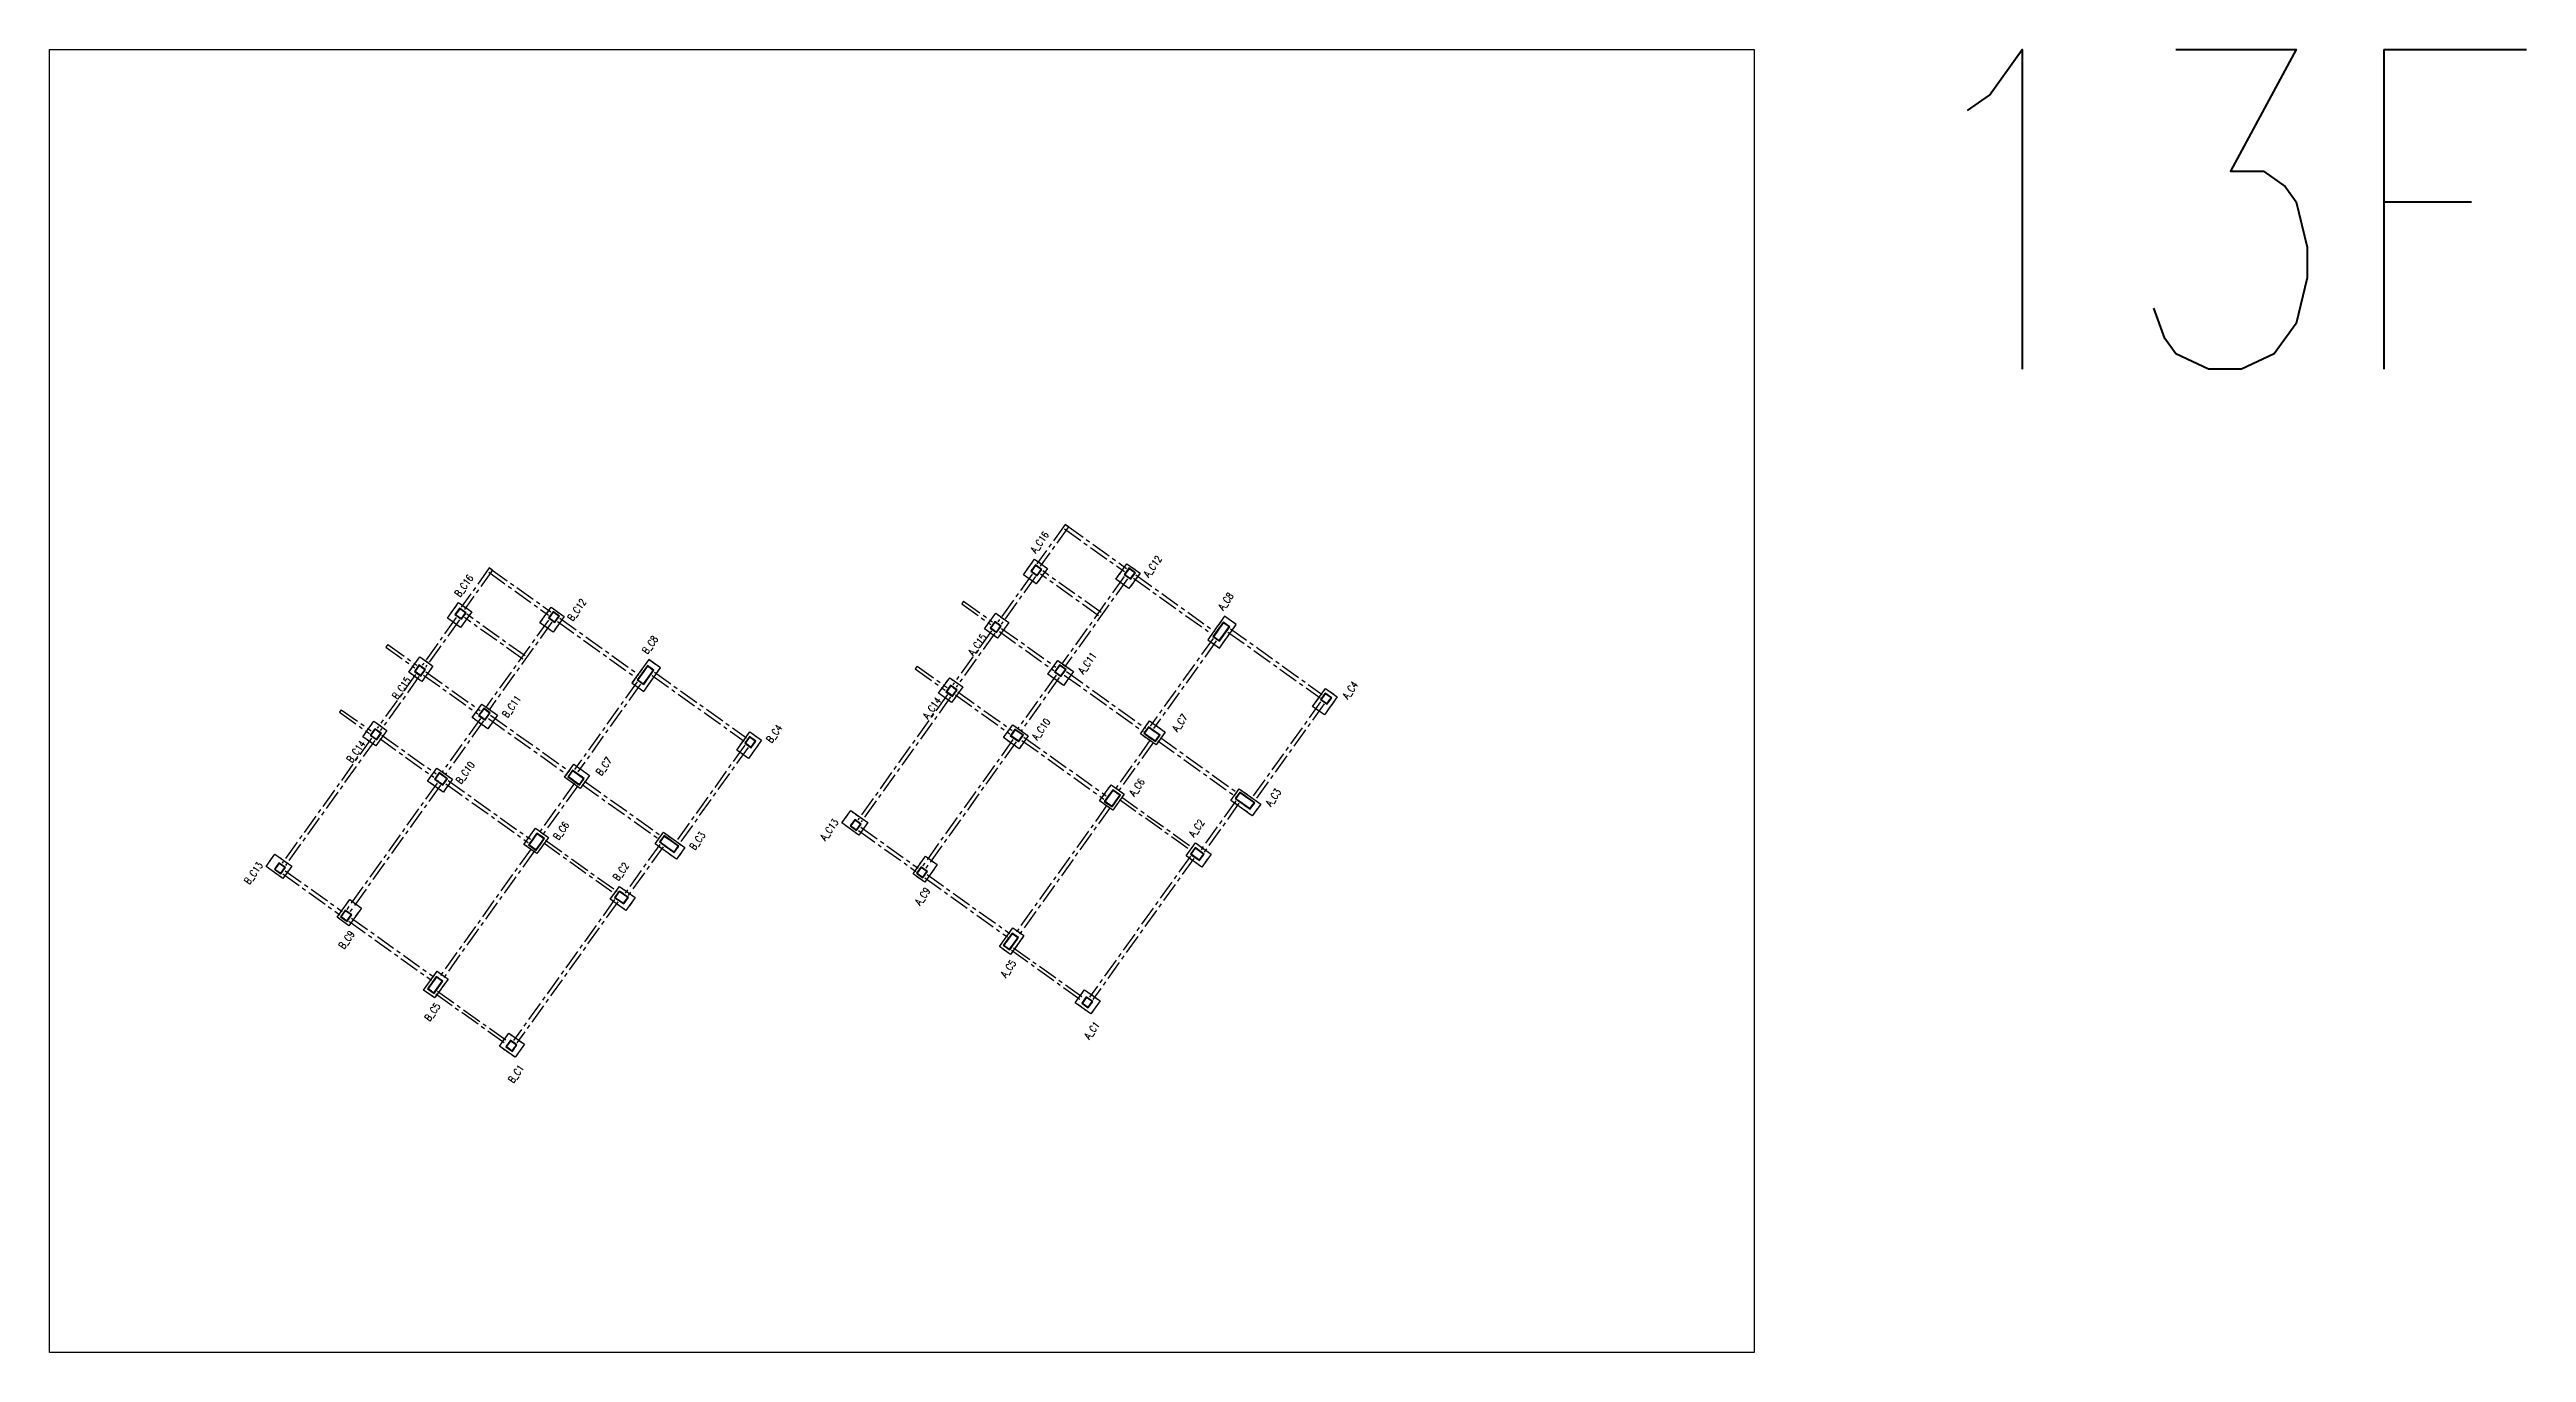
# Model space of a CAD drawing. Header units: millimetres. Extents: x 50002 to 69886, y 27475 to 200427.
# Drawn here: x 50002 to 65498, y 137340 to 145495 of the extents above; entities that cross this region are included whole.
import ezdxf
from ezdxf.enums import TextEntityAlignment as Align

# ---------------------------------------------------------------- set-up
doc = ezdxf.new("R2010")
doc.units = ezdxf.units.MM
doc.header["$LTSCALE"] = 100
doc.header["$MEASUREMENT"] = 0
doc.linetypes.add('CENTER', pattern=[2, 1.25, -0.25, 0.25, -0.25])
doc.linetypes.add('HIDDEN', pattern=[0.375, 0.25, -0.125])
for name, color, linetype in [('TC-COLUMN', 1, 'Continuous'), ('TC-TC', 4, 'Continuous'), ('TC-虛柱', 4, 'HIDDEN'), ('TC-虛鋼柱', 4, 'HIDDEN'), ('TC-鋼柱', 11, 'Continuous')]:
    doc.layers.add(name, color=color, linetype=linetype)
doc.layers.add('TC-鋼粱(隱藏)', color=183, linetype='CENTER', plot=False)
doc.styles.get("Standard").update_dxf_attribs({"font": 'txt.shx', "width": 0.8, "bigfont": 'ae.shx'})

msp = doc.modelspace()

# ---------------------------------------------------------------- texts
at = {"layer": 'Defpoints', "color": 3, "width": 0.8}
msp.add_text('13F', height=2000, rotation=360, dxfattribs=at).set_placement((61589, 145495), align=Align.TOP_LEFT)
at = {"layer": 'TC-TC', "width": 0.8}
for s, p in [('A_C16', (56196, 142411)), ('A_C12', (56903, 142260)), ('B_C16', (52594, 142139)), ('B_C12', (53300, 141988)), ('A_C8', (57360, 142041)), ('B_C8', (53758, 141769)), ('A_C15', (55806, 141770)), ('A_C11', (56494, 141655)), ('B_C15', (52203, 141498)), ('A_C4', (58138, 141485)), ('B_C11', (52892, 141383)), ('A_C14', (55522, 141373)), ('A_C7', (57073, 141281)), ('B_C4', (54535, 141213)), ('A_C10', (56205, 141241)), ('B_C14', (51919, 141101)), ('B_C10', (52602, 140969)), ('B_C7', (53470, 141009)), ('A_C6', (56804, 140877)), ('A_C3', (57658, 140814)), ('B_C6', (53202, 140605)), ('B_C3', (54055, 140542)), ('A_C13', (54880, 140612)), ('A_C2', (57178, 140622)), ('B_C13', (51277, 140340)), ('B_C2', (53576, 140350)), ('A_C9', (55463, 140195)), ('B_C9', (51860, 139923)), ('A_C5', (56000, 139742)), ('B_C5', (52397, 139471)), ('A_C1', (56523, 139356)), ('B_C1', (52920, 139084))]:
    msp.add_text(s, height=45, rotation=54.44, dxfattribs=at).set_placement(p, align=Align.MIDDLE_CENTER)

# ---------------------------------------------------------------- linework, layer by layer
at = {"layer": 'Defpoints'}
msp.add_lwpolyline([(50002, 145495), (60666, 145495), (60666, 137340), (50002, 137340)], close=True, dxfattribs=at)
at = {"layer": 'TC-COLUMN'}
for points in [[(56094, 142208), (56164, 142305), (56245, 142247), (56175, 142150)], [(56673, 142179), (56742, 142276), (56824, 142218), (56754, 142121)], [(52491, 141936), (52561, 142033), (52643, 141975), (52573, 141878)], [(53070, 141907), (53140, 142004), (53221, 141946), (53152, 141849)], [(55851, 141869), (55921, 141966), (56003, 141908), (55933, 141810)], [(57248, 141801), (57321, 141749), (57426, 141896), (57353, 141948)], [(52249, 141597), (52319, 141694), (52400, 141636), (52330, 141539)], [(53645, 141530), (53719, 141477), (53823, 141624), (53750, 141676)], [(56309, 141670), (56407, 141601), (56346, 141515), (56248, 141585)], [(55564, 141466), (55633, 141563), (55715, 141505), (55645, 141408)], [(57904, 141382), (57985, 141496), (58058, 141443), (57977, 141330)], [(52707, 141398), (52804, 141329), (52743, 141243), (52646, 141313)], [(51961, 141194), (52031, 141292), (52112, 141233), (52042, 141136)], [(54301, 141110), (54383, 141224), (54456, 141172), (54374, 141058)], [(56028, 141269), (56125, 141199), (56067, 141118), (55970, 141188)], [(56884, 141293), (56982, 141223), (56924, 141142), (56826, 141212)], [(53282, 141021), (53380, 140951), (53321, 140870), (53224, 140940)], [(52425, 140997), (52523, 140928), (52465, 140846), (52367, 140916)], [(56571, 140792), (56644, 140893), (56725, 140835), (56653, 140733)], [(57392, 140795), (57445, 140868), (57579, 140772), (57526, 140699)], [(55014, 140731), (55120, 140656), (55064, 140578), (54959, 140654)], [(52969, 140520), (53042, 140621), (53123, 140563), (53050, 140462)], [(53790, 140523), (53842, 140596), (53976, 140500), (53924, 140427)], [(51411, 140459), (51517, 140384), (51462, 140306), (51356, 140382)], [(55477, 140283), (55404, 140336), (55482, 140446), (55555, 140393)], [(57210, 140378), (57112, 140448), (57171, 140529), (57268, 140459)], [(53608, 140106), (53510, 140176), (53568, 140257), (53666, 140187)], [(51874, 140011), (51801, 140064), (51880, 140174), (51953, 140121)], [(55944, 139880), (56029, 139998), (56098, 139949), (56014, 139831)], [(52342, 139608), (52426, 139726), (52495, 139677), (52411, 139559)], [(56516, 139459), (56419, 139529), (56477, 139610), (56574, 139540)], [(52914, 139187), (52816, 139257), (52874, 139338), (52972, 139269)]]:
    msp.add_lwpolyline(points, close=True, dxfattribs=at)
at = {"layer": 'TC-虛柱'}
for points in [[(56094, 142208), (56164, 142305), (56245, 142247), (56175, 142150)], [(56673, 142179), (56742, 142276), (56824, 142218), (56754, 142121)], [(52491, 141936), (52561, 142033), (52643, 141975), (52573, 141878)], [(53070, 141907), (53140, 142004), (53221, 141946), (53152, 141849)], [(55851, 141869), (55921, 141966), (56003, 141908), (55933, 141810)], [(57248, 141801), (57321, 141749), (57426, 141896), (57353, 141948)], [(52249, 141597), (52319, 141694), (52400, 141636), (52330, 141539)], [(53645, 141530), (53719, 141477), (53823, 141624), (53750, 141676)], [(56309, 141670), (56407, 141601), (56346, 141515), (56248, 141585)], [(55564, 141466), (55633, 141563), (55715, 141505), (55645, 141408)], [(57904, 141382), (57985, 141496), (58058, 141443), (57977, 141330)], [(52707, 141398), (52804, 141329), (52743, 141243), (52646, 141313)], [(51961, 141194), (52031, 141292), (52112, 141233), (52042, 141136)], [(54301, 141110), (54383, 141224), (54456, 141172), (54374, 141058)], [(56028, 141269), (56125, 141199), (56067, 141118), (55970, 141188)], [(56884, 141293), (56982, 141223), (56924, 141142), (56826, 141212)], [(53282, 141021), (53380, 140951), (53321, 140870), (53224, 140940)], [(52425, 140997), (52523, 140928), (52465, 140846), (52367, 140916)], [(56571, 140792), (56644, 140893), (56725, 140835), (56653, 140733)], [(57392, 140795), (57445, 140868), (57579, 140772), (57526, 140699)], [(55014, 140731), (55120, 140656), (55064, 140578), (54959, 140654)], [(52969, 140520), (53042, 140621), (53123, 140563), (53050, 140462)], [(53790, 140523), (53842, 140596), (53976, 140500), (53924, 140427)], [(51411, 140459), (51517, 140384), (51462, 140306), (51356, 140382)], [(55477, 140283), (55404, 140336), (55482, 140446), (55555, 140393)], [(57210, 140378), (57112, 140448), (57171, 140529), (57268, 140459)], [(53608, 140106), (53510, 140176), (53568, 140257), (53666, 140187)], [(51874, 140011), (51801, 140064), (51880, 140174), (51953, 140121)], [(55944, 139880), (56029, 139998), (56098, 139949), (56014, 139831)], [(52342, 139608), (52426, 139726), (52495, 139677), (52411, 139559)], [(56516, 139459), (56419, 139529), (56477, 139610), (56574, 139540)], [(52914, 139187), (52816, 139257), (52874, 139338), (52972, 139269)]]:
    msp.add_lwpolyline(points, close=True, dxfattribs=at)
at = {"layer": 'TC-虛鋼柱'}
for points in [[(56181, 142201), (56210, 142241), (56170, 142270), (56140, 142230)], [(56180, 142205), (56206, 142241), (56170, 142266), (56145, 142230)], [(56766, 142180), (56795, 142220), (56754, 142250), (56725, 142209)], [(56765, 142184), (56791, 142220), (56755, 142245), (56729, 142210)], [(52579, 141929), (52608, 141969), (52567, 141999), (52538, 141958)], [(52578, 141933), (52604, 141969), (52568, 141994), (52542, 141959)], [(53163, 141908), (53192, 141949), (53152, 141978), (53123, 141937)], [(53163, 141912), (53188, 141948), (53152, 141973), (53127, 141938)], [(55927, 141845), (55956, 141886), (55915, 141915), (55886, 141874)], [(55926, 141849), (55952, 141885), (55916, 141911), (55891, 141875)], [(57385, 141882), (57344, 141911), (57280, 141821), (57321, 141792)], [(57381, 141881), (57345, 141907), (57285, 141822), (57320, 141796)], [(52325, 141573), (52354, 141614), (52313, 141643), (52284, 141602)], [(52324, 141578), (52349, 141613), (52314, 141639), (52288, 141603)], [(53783, 141610), (53742, 141639), (53678, 141549), (53719, 141520)], [(56329, 141570), (56361, 141615), (56321, 141644), (56289, 141599)], [(56329, 141574), (56357, 141614), (56321, 141639), (56293, 141600)], [(53778, 141609), (53743, 141635), (53682, 141550), (53718, 141524)], [(55651, 141446), (55680, 141487), (55639, 141516), (55610, 141475)], [(55650, 141451), (55676, 141486), (55640, 141512), (55615, 141476)], [(52727, 141298), (52759, 141343), (52718, 141372), (52686, 141327)], [(52726, 141302), (52755, 141342), (52719, 141368), (52690, 141328)], [(57994, 141397), (58023, 141438), (57983, 141467), (57954, 141426)], [(57994, 141401), (58019, 141437), (57983, 141463), (57958, 141427)], [(52049, 141174), (52078, 141215), (52037, 141244), (52008, 141204)], [(52048, 141179), (52073, 141214), (52038, 141240), (52012, 141204)], [(54392, 141125), (54421, 141166), (54380, 141195), (54351, 141154)], [(54391, 141129), (54417, 141165), (54381, 141191), (54355, 141155)], [(56065, 141163), (56094, 141203), (56041, 141241), (56012, 141200)], [(56065, 141167), (56090, 141203), (56042, 141237), (56017, 141201)], [(56920, 141163), (56949, 141203), (56876, 141256), (56847, 141215)], [(56920, 141167), (56945, 141203), (56877, 141252), (56851, 141216)], [(52463, 140891), (52492, 140931), (52439, 140969), (52410, 140928)], [(52462, 140895), (52488, 140931), (52440, 140965), (52414, 140929)], [(53318, 140891), (53347, 140932), (53274, 140984), (53245, 140943)], [(53317, 140895), (53343, 140931), (53274, 140980), (53249, 140944)], [(56649, 140754), (56702, 140828), (56653, 140862), (56600, 140789)], [(56649, 140759), (56697, 140827), (56653, 140858), (56605, 140790)], [(57513, 140740), (57542, 140780), (57448, 140847), (57419, 140807)], [(57512, 140744), (57537, 140780), (57449, 140843), (57423, 140807)], [(53047, 140482), (53099, 140556), (53050, 140591), (52998, 140517)], [(53046, 140487), (53095, 140555), (53051, 140586), (53002, 140518)], [(53910, 140468), (53939, 140508), (53846, 140575), (53817, 140535)], [(53909, 140472), (53935, 140508), (53846, 140571), (53821, 140535)], [(55051, 140607), (55080, 140647), (55039, 140676), (55010, 140636)], [(55050, 140611), (55076, 140646), (55040, 140672), (55014, 140636)], [(51448, 140335), (51477, 140375), (51437, 140404), (51408, 140364)], [(51448, 140339), (51473, 140375), (51437, 140400), (51412, 140364)], [(57196, 140419), (57225, 140459), (57168, 140500), (57139, 140459)], [(57195, 140423), (57221, 140459), (57169, 140496), (57143, 140460)], [(55465, 140310), (55494, 140351), (55454, 140380), (55425, 140339)], [(55465, 140314), (55490, 140350), (55454, 140376), (55429, 140340)], [(51863, 140038), (51892, 140079), (51851, 140108), (51822, 140067)], [(51862, 140042), (51888, 140078), (51852, 140104), (51826, 140068)], [(53594, 140147), (53623, 140188), (53566, 140228), (53537, 140188)], [(53593, 140151), (53619, 140187), (53566, 140224), (53541, 140188)], [(56009, 139859), (56064, 139936), (56024, 139965), (55968, 139888)], [(56008, 139863), (56060, 139935), (56024, 139961), (55972, 139888)], [(52407, 139587), (52462, 139664), (52421, 139693), (52366, 139616)], [(52406, 139591), (52458, 139663), (52422, 139689), (52370, 139617)], [(56499, 139496), (56529, 139536), (56488, 139565), (56459, 139525)], [(56499, 139500), (56524, 139536), (56489, 139561), (56463, 139525)], [(52897, 139224), (52926, 139265), (52885, 139294), (52856, 139253)], [(52896, 139228), (52922, 139264), (52886, 139289), (52860, 139254)]]:
    msp.add_lwpolyline(points, close=True, dxfattribs=at)
at = {"layer": 'TC-鋼柱'}
for points in [[(56181, 142201), (56210, 142241), (56170, 142270), (56140, 142230)], [(56180, 142205), (56206, 142241), (56170, 142266), (56145, 142230)], [(56766, 142180), (56795, 142220), (56754, 142250), (56725, 142209)], [(56765, 142184), (56791, 142220), (56755, 142245), (56729, 142210)], [(52579, 141929), (52608, 141969), (52567, 141999), (52538, 141958)], [(52578, 141933), (52604, 141969), (52568, 141994), (52542, 141959)], [(53163, 141908), (53192, 141949), (53152, 141978), (53123, 141937)], [(53163, 141912), (53188, 141948), (53152, 141973), (53127, 141938)], [(55927, 141845), (55956, 141886), (55915, 141915), (55886, 141874)], [(55926, 141849), (55952, 141885), (55916, 141911), (55891, 141875)], [(57385, 141882), (57344, 141911), (57280, 141821), (57321, 141792)], [(57381, 141881), (57345, 141907), (57285, 141822), (57320, 141796)], [(52325, 141573), (52354, 141614), (52313, 141643), (52284, 141602)], [(52324, 141578), (52349, 141613), (52314, 141639), (52288, 141603)], [(53783, 141610), (53742, 141639), (53678, 141549), (53719, 141520)], [(56329, 141570), (56361, 141615), (56321, 141644), (56289, 141599)], [(56329, 141574), (56357, 141614), (56321, 141639), (56293, 141600)], [(53778, 141609), (53743, 141635), (53682, 141550), (53718, 141524)], [(55651, 141446), (55680, 141487), (55639, 141516), (55610, 141475)], [(55650, 141451), (55676, 141486), (55640, 141512), (55615, 141476)], [(52727, 141298), (52759, 141343), (52718, 141372), (52686, 141327)], [(52726, 141302), (52755, 141342), (52719, 141368), (52690, 141328)], [(57994, 141397), (58023, 141438), (57983, 141467), (57954, 141426)], [(57994, 141401), (58019, 141437), (57983, 141463), (57958, 141427)], [(52049, 141174), (52078, 141215), (52037, 141244), (52008, 141204)], [(52048, 141179), (52073, 141214), (52038, 141240), (52012, 141204)], [(54392, 141125), (54421, 141166), (54380, 141195), (54351, 141154)], [(54391, 141129), (54417, 141165), (54381, 141191), (54355, 141155)], [(56065, 141163), (56094, 141203), (56041, 141241), (56012, 141200)], [(56065, 141167), (56090, 141203), (56042, 141237), (56017, 141201)], [(56920, 141163), (56949, 141203), (56876, 141256), (56847, 141215)], [(56920, 141167), (56945, 141203), (56877, 141252), (56851, 141216)], [(52463, 140891), (52492, 140931), (52439, 140969), (52410, 140928)], [(52462, 140895), (52488, 140931), (52440, 140965), (52414, 140929)], [(53318, 140891), (53347, 140932), (53274, 140984), (53245, 140943)], [(53317, 140895), (53343, 140931), (53274, 140980), (53249, 140944)], [(56649, 140754), (56702, 140828), (56653, 140862), (56600, 140789)], [(56649, 140759), (56697, 140827), (56653, 140858), (56605, 140790)], [(57513, 140740), (57542, 140780), (57448, 140847), (57419, 140807)], [(57512, 140744), (57537, 140780), (57449, 140843), (57423, 140807)], [(53047, 140482), (53099, 140556), (53050, 140591), (52998, 140517)], [(53046, 140487), (53095, 140555), (53051, 140586), (53002, 140518)], [(53910, 140468), (53939, 140508), (53846, 140575), (53817, 140535)], [(53909, 140472), (53935, 140508), (53846, 140571), (53821, 140535)], [(55051, 140607), (55080, 140647), (55039, 140676), (55010, 140636)], [(55050, 140611), (55076, 140646), (55040, 140672), (55014, 140636)], [(51448, 140335), (51477, 140375), (51437, 140404), (51408, 140364)], [(51448, 140339), (51473, 140375), (51437, 140400), (51412, 140364)], [(57196, 140419), (57225, 140459), (57168, 140500), (57139, 140459)], [(57195, 140423), (57221, 140459), (57169, 140496), (57143, 140460)], [(55465, 140310), (55494, 140351), (55454, 140380), (55425, 140339)], [(55465, 140314), (55490, 140350), (55454, 140376), (55429, 140340)], [(51863, 140038), (51892, 140079), (51851, 140108), (51822, 140067)], [(51862, 140042), (51888, 140078), (51852, 140104), (51826, 140068)], [(53594, 140147), (53623, 140188), (53566, 140228), (53537, 140188)], [(53593, 140151), (53619, 140187), (53566, 140224), (53541, 140188)], [(56009, 139859), (56064, 139936), (56024, 139965), (55968, 139888)], [(56008, 139863), (56060, 139935), (56024, 139961), (55972, 139888)], [(52407, 139587), (52462, 139664), (52421, 139693), (52366, 139616)], [(52406, 139591), (52458, 139663), (52422, 139689), (52370, 139617)], [(56499, 139496), (56529, 139536), (56488, 139565), (56459, 139525)], [(56499, 139500), (56524, 139536), (56489, 139561), (56463, 139525)], [(52897, 139224), (52926, 139265), (52885, 139294), (52856, 139253)], [(52896, 139228), (52922, 139264), (52886, 139289), (52860, 139254)]]:
    msp.add_lwpolyline(points, close=True, dxfattribs=at)
at = {"layer": 'TC-鋼粱(隱藏)'}
for p, q in [((56356, 142522), (56179, 142276)), ((56376, 142508), (56200, 142261)), ((56351, 142495), (56726, 142227)), ((56376, 142508), (56356, 142522)), ((56366, 142515), (56740, 142247)), ((52753, 142250), (52577, 142004)), ((52773, 142236), (52597, 141989)), ((52749, 142223), (53123, 141955)), ((52773, 142236), (52753, 142250)), ((52763, 142243), (53138, 141975)), ((56149, 142211), (55935, 141913)), ((56169, 142197), (55956, 141898)), ((56565, 141951), (56201, 142211)), ((56580, 141971), (56215, 142231)), ((56725, 142196), (56333, 141647)), ((56746, 142182), (56353, 141633)), ((56783, 142186), (57277, 141833)), ((56797, 142207), (57291, 141853)), ((52977, 141699), (52613, 141960)), ((55720, 142042), (55709, 142026)), ((55709, 142026), (55890, 141896)), ((55720, 142042), (55901, 141913)), ((52546, 141940), (52333, 141641)), ((52567, 141925), (52353, 141627)), ((52963, 141679), (52598, 141939)), ((53123, 141924), (52730, 141375)), ((53143, 141910), (52751, 141361)), ((53180, 141914), (53674, 141561)), ((53195, 141935), (53689, 141581)), ((55895, 141856), (55653, 141518)), ((55915, 141842), (55674, 141504)), ((55944, 141852), (56284, 141609)), ((55958, 141872), (56298, 141629)), ((57281, 141809), (56888, 141260)), ((57301, 141794), (56909, 141245)), ((57374, 141849), (57950, 141438)), ((57389, 141870), (57964, 141458)), ((52118, 141770), (52106, 141754)), ((52106, 141754), (52287, 141625)), ((52118, 141770), (52299, 141641)), ((52292, 141584), (52051, 141247)), ((52313, 141570), (52071, 141232)), ((52341, 141580), (52681, 141337)), ((52356, 141600), (52696, 141357)), ((53678, 141537), (53286, 140988)), ((53699, 141522), (53306, 140973)), ((53772, 141577), (54347, 141166)), ((53786, 141598), (54362, 141186)), ((55430, 141635), (55418, 141619)), ((55418, 141619), (55605, 141485)), ((55430, 141635), (55617, 141502)), ((56299, 141579), (56058, 141242)), ((56319, 141565), (56078, 141227)), ((56349, 141580), (56843, 141227)), ((56364, 141601), (56858, 141247)), ((51827, 141363), (51816, 141347)), ((51816, 141347), (52003, 141213)), ((51827, 141363), (52014, 141230)), ((52761, 141329), (53255, 140976)), ((55619, 141457), (55059, 140674)), ((55639, 141443), (55079, 140660)), ((55669, 141455), (56009, 141212)), ((55684, 141475), (56023, 141233)), ((57954, 141413), (57521, 140807)), ((57975, 141399), (57541, 140793)), ((52016, 141185), (51457, 140402)), ((52067, 141183), (52406, 140940)), ((52081, 141203), (52421, 140961)), ((52697, 141307), (52455, 140970)), ((52717, 141293), (52476, 140955)), ((52747, 141308), (53241, 140955)), ((56029, 141176), (55464, 140385)), ((56084, 141171), (56598, 140803)), ((56098, 141191), (56613, 140823)), ((56888, 141174), (56667, 140864)), ((56951, 141188), (57433, 140843)), ((52037, 141171), (51477, 140388)), ((54352, 141141), (53919, 140535)), ((54372, 141127), (53939, 140521)), ((56049, 141162), (55484, 140371)), ((56908, 141159), (56687, 140850)), ((56936, 141167), (57418, 140823)), ((52427, 140904), (51861, 140113)), ((52447, 140890), (51881, 140099)), ((52481, 140899), (52996, 140531)), ((52496, 140919), (53010, 140552)), ((53286, 140902), (53065, 140593)), ((53306, 140887), (53085, 140578)), ((53334, 140895), (53816, 140551)), ((53348, 140916), (53830, 140571)), ((56617, 140765), (56044, 139963)), ((56637, 140751), (56064, 139948)), ((56695, 140801), (57143, 140482)), ((56707, 140818), (57154, 140498)), ((57423, 140792), (57205, 140486)), ((57443, 140777), (57225, 140472)), ((55063, 140607), (55421, 140351)), ((55078, 140627), (55435, 140371)), ((53015, 140493), (52441, 139691)), ((53035, 140479), (52461, 139677)), ((53093, 140529), (53540, 140210)), ((53104, 140546), (53552, 140226)), ((53820, 140520), (53602, 140215)), ((53841, 140505), (53622, 140200)), ((57139, 140447), (56508, 139563)), ((57160, 140432), (56528, 139549)), ((51461, 140335), (51818, 140079)), ((51475, 140355), (51833, 140100)), ((55478, 140310), (55994, 139941)), ((55492, 140331), (56009, 139962)), ((53537, 140175), (52905, 139292)), ((53557, 140161), (52926, 139277)), ((51875, 140039), (52392, 139669)), ((51890, 140059), (52406, 139690)), ((56020, 139857), (56459, 139543)), ((56032, 139873), (56471, 139559)), ((52418, 139585), (52857, 139271)), ((52429, 139601), (52869, 139287))]:
    msp.add_line(p, q, dxfattribs=at)

msp.set_redraw_order([(e.dxf.handle, doc.entitydb.next_handle()) for e in msp.query("TEXT MTEXT ATTDEF DIMENSION ARC_DIMENSION")])  # texts and dimensions are drawn at this point

doc.saveas('drawing.dxf')
